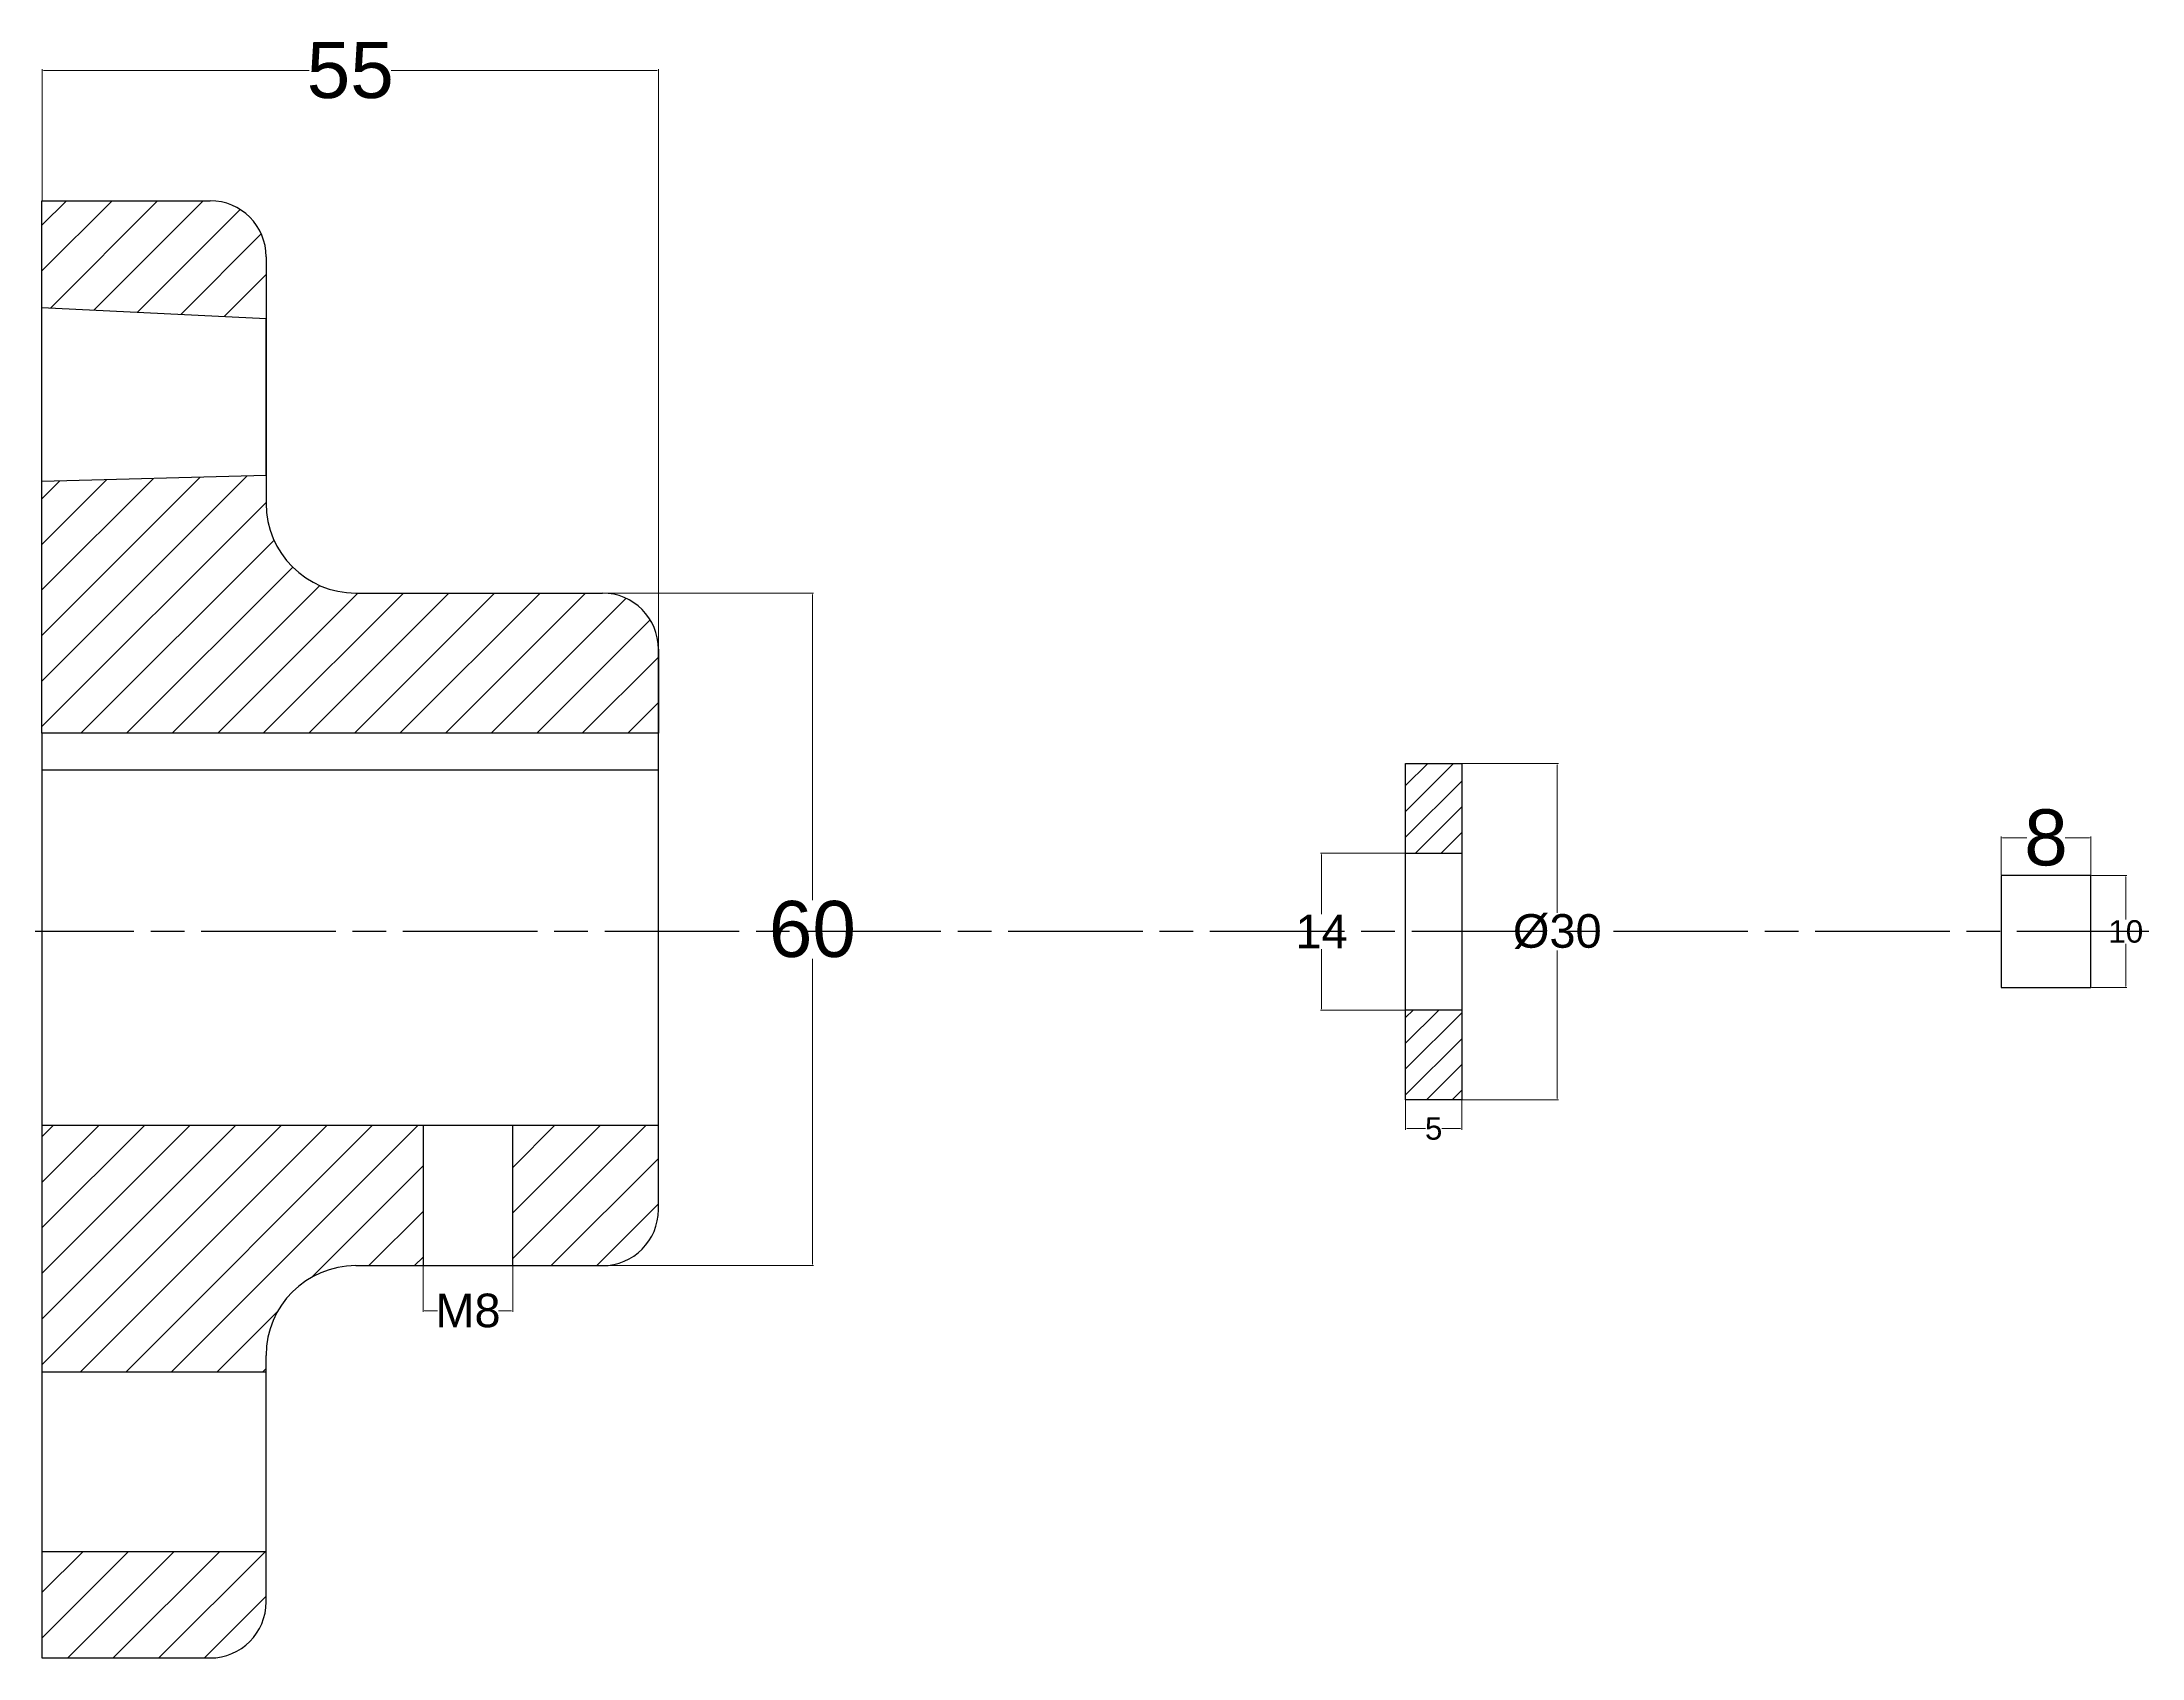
# Model space of a CAD drawing. Header units: inches. Extents: x -957 to 100, y -481 to 97.
# Drawn here: x -489 to -301.6, y -47.5 to 96.6 of the extents above; entities that cross this region are included whole.
import ezdxf

# ---------------------------------------------------------------- set-up
doc = ezdxf.new("R2010")
doc.units = ezdxf.units.IN
doc.header["$MEASUREMENT"] = 0
doc.linetypes.add('AM_ISO08W050', pattern=[18, 12, -1.5, 3, -1.5])
doc.layers.add('AM_5', color=3, linetype='Continuous', lineweight=15)
doc.styles.get("Standard").update_dxf_attribs({"font": 'arial.ttf'})
doc.dimstyles.new('AM_ANSI$0', dxfattribs={"dimtxt": 0.12, "dimasz": 0.12, "dimexe": 0.1, "dimexo": 0.05, "dimgap": 0.06, "dimtad": 0, "dimtih": 1, "dimtoh": 1, "dimdec": 4, "dimzin": 7, "dimdsep": 46, "dimtxsty": 'Standard', "dimcen": 0, "dimclrd": 256, "dimclre": 256, "dimclrt": 2, "dimadec": 0, "dimazin": 2, "dimtp": 0.1, "dimtm": 0.1, "dimtfac": 0.71, "dimtdec": 4, "dimtofl": 0, "dimtmove": 0, "dimatfit": 3, "dimfxl": 1, "dimtolj": 1, "dimtzin": 7, "dimlwd": -1, "dimlwe": -1, "dimarcsym": 1})

# ---------------------------------------------------------------- blocks, each defined once
blk = doc.blocks.new('*D29')
at = {"layer": 'AM_5', "linetype": 'ByBlock', "transparency": 16777216}
for p, q in [((-488.95, 82.51), (-488.95, 94.19)), ((-488.83, 94.09), (-465.11, 94.09)), ((-434.07, 94.09), (-457.79, 94.09)), ((-433.95, 42.51), (-433.95, 94.19))]:
    blk.add_line(p, q, dxfattribs=at)
at = {"layer": 'AM_5', "transparency": 16777216}
for points in [[(-488.83, 94.11), (-488.83, 94.07), (-488.95, 94.09)], [(-434.07, 94.11), (-434.07, 94.07), (-433.95, 94.09)]]:
    blk.add_solid(points, dxfattribs=at)
at = {"layer": 'Defpoints', "color": 0, "transparency": 16777216}
for p in [(-433.95, 94.09), (-488.95, 82.46), (-433.95, 42.46)]:
    blk.add_point(p, dxfattribs=at)
at = {"layer": 'AM_5', "color": 2, "transparency": 16777216, "insert": (-461.45, 94.09), "char_height": 0.12, "attachment_point": 5}
blk.add_mtext('\\A1;{\\H5;55}', dxfattribs=at)
blk = doc.blocks.new('*D30')
at = {"layer": 'AM_5', "linetype": 'ByBlock', "transparency": 16777216}
for p, q in [((-454.95, -12.59), (-454.95, -16.66)), ((-446.95, -12.59), (-446.95, -16.66)), ((-454.83, -16.56), (-453.68, -16.56)), ((-447.07, -16.56), (-448.23, -16.56))]:
    blk.add_line(p, q, dxfattribs=at)
at = {"layer": 'AM_5', "transparency": 16777216}
for points in [[(-454.83, -16.54), (-454.83, -16.58), (-454.95, -16.56)], [(-447.07, -16.54), (-447.07, -16.58), (-446.95, -16.56)]]:
    blk.add_solid(points, dxfattribs=at)
at = {"layer": 'Defpoints', "color": 0, "transparency": 16777216}
for p in [(-454.95, -12.54), (-446.95, -12.54), (-446.95, -16.56)]:
    blk.add_point(p, dxfattribs=at)
at = {"layer": 'AM_5', "color": 2, "transparency": 16777216, "insert": (-450.95, -16.56), "char_height": 0.12, "attachment_point": 5}
blk.add_mtext('\\A1;{\\H3;M8}', dxfattribs=at)
blk = doc.blocks.new('*D31')
at = {"layer": 'AM_5', "linetype": 'ByBlock', "transparency": 16777216}
for p, q in [((-438.9, 47.46), (-420.12, 47.46)), ((-420.22, 47.34), (-420.22, 20.07)), ((-420.22, -12.42), (-420.22, 14.84)), ((-438.9, -12.54), (-420.12, -12.54))]:
    blk.add_line(p, q, dxfattribs=at)
at = {"layer": 'AM_5', "transparency": 16777216}
for points in [[(-420.24, 47.34), (-420.2, 47.34), (-420.22, 47.46)], [(-420.24, -12.42), (-420.2, -12.42), (-420.22, -12.54)]]:
    blk.add_solid(points, dxfattribs=at)
at = {"layer": 'Defpoints', "color": 0, "transparency": 16777216}
for p in [(-438.95, 47.46), (-438.95, -12.54), (-420.22, -12.54)]:
    blk.add_point(p, dxfattribs=at)
at = {"layer": 'AM_5', "color": 2, "transparency": 16777216, "insert": (-420.22, 17.46), "char_height": 0.12, "attachment_point": 5}
blk.add_mtext('\\A1;{\\H5;60}', dxfattribs=at)
blk = doc.blocks.new('*D38')
at = {"layer": 'AM_5', "linetype": 'ByBlock', "transparency": 16777216}
for p, q in [((-362.24, 32.26), (-353.66, 32.26)), ((-353.76, 32.14), (-353.76, 18.93)), ((-353.76, 2.38), (-353.76, 15.58)), ((-362.24, 2.26), (-353.66, 2.26))]:
    blk.add_line(p, q, dxfattribs=at)
at = {"layer": 'AM_5', "transparency": 16777216}
for points in [[(-353.78, 32.14), (-353.74, 32.14), (-353.76, 32.26)], [(-353.78, 2.38), (-353.74, 2.38), (-353.76, 2.26)]]:
    blk.add_solid(points, dxfattribs=at)
at = {"layer": 'Defpoints', "color": 0, "transparency": 16777216}
for p in [(-362.29, 32.26), (-362.29, 2.26), (-353.76, 2.26)]:
    blk.add_point(p, dxfattribs=at)
at = {"layer": 'AM_5', "color": 2, "transparency": 16777216, "insert": (-353.76, 17.26), "char_height": 0.12, "attachment_point": 5}
blk.add_mtext('\\A1;{\\H3;%%C30}', dxfattribs=at)
blk = doc.blocks.new('*D39')
at = {"layer": 'AM_5', "linetype": 'ByBlock', "transparency": 16777216}
for p, q in [((-367.34, 24.26), (-374.9, 24.26)), ((-374.8, 24.14), (-374.8, 18.82)), ((-374.8, 10.38), (-374.8, 15.69)), ((-367.34, 10.26), (-374.9, 10.26))]:
    blk.add_line(p, q, dxfattribs=at)
at = {"layer": 'AM_5', "transparency": 16777216}
for points in [[(-374.82, 24.14), (-374.78, 24.14), (-374.8, 24.26)], [(-374.82, 10.38), (-374.78, 10.38), (-374.8, 10.26)]]:
    blk.add_solid(points, dxfattribs=at)
at = {"layer": 'Defpoints', "color": 0, "transparency": 16777216}
for p in [(-374.8, 24.26), (-367.29, 24.26), (-367.29, 10.26)]:
    blk.add_point(p, dxfattribs=at)
at = {"layer": 'AM_5', "color": 2, "transparency": 16777216, "insert": (-374.8, 17.26), "char_height": 0.12, "attachment_point": 5}
blk.add_mtext('\\A1;{\\H3;14}', dxfattribs=at)
blk = doc.blocks.new('*D40')
at = {"layer": 'AM_5', "linetype": 'ByBlock', "transparency": 16777216}
for p, q in [((-367.29, 2.21), (-367.29, -0.42)), ((-362.29, 2.21), (-362.29, -0.42)), ((-367.17, -0.32), (-365.51, -0.32)), ((-362.41, -0.32), (-364.07, -0.32))]:
    blk.add_line(p, q, dxfattribs=at)
at = {"layer": 'AM_5', "transparency": 16777216}
for points in [[(-367.17, -0.3), (-367.17, -0.34), (-367.29, -0.32)], [(-362.41, -0.3), (-362.41, -0.34), (-362.29, -0.32)]]:
    blk.add_solid(points, dxfattribs=at)
at = {"layer": 'Defpoints', "color": 0, "transparency": 16777216}
for p in [(-367.29, 2.26), (-362.29, 2.26), (-367.29, -0.32)]:
    blk.add_point(p, dxfattribs=at)
at = {"layer": 'AM_5', "color": 2, "transparency": 16777216, "insert": (-364.79, -0.32), "char_height": 0.12, "attachment_point": 5}
blk.add_mtext('\\A1;{\\H2;5}', dxfattribs=at)
blk = doc.blocks.new('*D41')
at = {"layer": 'AM_5', "linetype": 'ByBlock', "transparency": 16777216}
for p, q in [((-314.16, 22.31), (-314.16, 25.73)), ((-314.04, 25.63), (-311.87, 25.63)), ((-306.28, 25.63), (-308.46, 25.63)), ((-306.16, 22.31), (-306.16, 25.73))]:
    blk.add_line(p, q, dxfattribs=at)
at = {"layer": 'AM_5', "transparency": 16777216}
for points in [[(-314.04, 25.65), (-314.04, 25.61), (-314.16, 25.63)], [(-306.28, 25.65), (-306.28, 25.61), (-306.16, 25.63)]]:
    blk.add_solid(points, dxfattribs=at)
at = {"layer": 'Defpoints', "color": 0, "transparency": 16777216}
for p in [(-314.16, 25.63), (-314.16, 22.26), (-306.16, 22.26)]:
    blk.add_point(p, dxfattribs=at)
at = {"layer": 'AM_5', "color": 2, "transparency": 16777216, "insert": (-310.16, 25.63), "char_height": 0.12, "attachment_point": 5}
blk.add_mtext('\\A1;{\\H5;8}', dxfattribs=at)
blk = doc.blocks.new('*D42')
at = {"layer": 'AM_5', "linetype": 'ByBlock', "transparency": 16777216}
for p, q in [((-306.11, 22.26), (-302.94, 22.26)), ((-303.04, 22.14), (-303.04, 18.34)), ((-303.04, 12.38), (-303.04, 16.18)), ((-306.11, 12.26), (-302.94, 12.26))]:
    blk.add_line(p, q, dxfattribs=at)
at = {"layer": 'AM_5', "transparency": 16777216}
for points in [[(-303.06, 22.14), (-303.02, 22.14), (-303.04, 22.26)], [(-303.06, 12.38), (-303.02, 12.38), (-303.04, 12.26)]]:
    blk.add_solid(points, dxfattribs=at)
at = {"layer": 'Defpoints', "color": 0, "transparency": 16777216}
for p in [(-306.16, 22.26), (-306.16, 12.26), (-303.04, 12.26)]:
    blk.add_point(p, dxfattribs=at)
at = {"layer": 'AM_5', "color": 2, "transparency": 16777216, "insert": (-303.04, 17.26), "char_height": 0.12, "attachment_point": 5}
blk.add_mtext('\\A1;{\\H2;10}', dxfattribs=at)

msp = doc.modelspace()

# ---------------------------------------------------------------- hatches: boundary and pattern name
h = msp.add_hatch()
h.set_pattern_fill('ANSI31', color=256, scale=23)
h.paths.add_polyline_path([(-473.95314, 82.45567), (-488.95314, 82.45567), (-488.95314, 72.92498), (-468.95314, 71.95567), (-468.95314, 77.45567, 0.414213562)])
h.paths.add_polyline_path([(-468.95314, 55.45567), (-468.95314, 57.95567), (-488.95314, 57.39998), (-488.95314, 34.95567), (-433.95314, 34.95567), (-433.95314, 42.45567, 0.414213562), (-438.95314, 47.45567), (-460.95314, 47.45567, -0.414213562)])
h.paths.add_polyline_path([(-460.95314, -12.54433), (-454.95314, -12.54433), (-454.95314, -0.04433), (-488.95314, -0.04433), (-488.95314, -22.04433), (-468.95314, -22.04433), (-468.95314, -20.54433, -0.414213562)])
h.paths.add_polyline_path([(-433.95314, -7.54433), (-433.95314, -0.04433), (-446.95314, -0.04433), (-446.95314, -12.54433), (-438.95314, -12.54433, 0.414213562)])
edge = h.paths.add_edge_path()
edge.add_arc((-473.95314, -42.54433), 5, 270, 360)
edge.add_line((-468.95314, -42.54433), (-468.95314, -38.04433))
edge.add_line((-468.95314, -38.04433), (-488.95314, -38.04433))
edge.add_line((-488.95314, -38.04433), (-488.95314, -47.54433))
edge.add_line((-488.95314, -47.54433), (-473.95314, -47.54433))
h = msp.add_hatch()
h.set_pattern_fill('ANSI31', color=256, scale=13)
h.paths.add_polyline_path([(-362.2896, 10.25873), (-367.2896, 10.25873), (-367.2896, 2.25873), (-362.2896, 2.25873)])
h.paths.add_polyline_path([(-362.2896, 32.25873), (-367.2896, 32.25873), (-367.2896, 24.25873), (-362.2896, 24.25873)])

# ---------------------------------------------------------------- linework, layer by layer
for p, q in [((-488.95314, 82.45567), (-473.95314, 82.45567)), ((-488.95314, 34.95567), (-488.95314, 82.45567)), ((-468.95314, 77.45567), (-468.95314, 55.45567)), ((-488.95314, 72.92498), (-468.95314, 71.95567)), ((-468.95314, 57.95567), (-468.95314, 71.95567)), ((-468.95314, 57.95567), (-488.95314, 57.39998)), ((-460.95314, 47.45567), (-438.95314, 47.45567)), ((-433.95314, -7.54433), (-433.95314, 42.45567)), ((-433.95314, 42.45567), (-433.95314, 34.95567)), ((-433.95314, 34.95567), (-488.95314, 34.95567)), ((-488.95314, 34.95567), (-488.95314, -0.04433)), ((-433.95314, 31.65567), (-488.95314, 31.65567)), ((-433.95314, -0.04433), (-488.95314, -0.04433)), ((-488.95314, -0.04433), (-488.95314, -47.54433)), ((-433.95314, -7.54433), (-433.95314, -0.04433)), ((-460.95314, -12.54433), (-438.95314, -12.54433)), ((-468.95314, -42.54433), (-468.95314, -20.54433)), ((-468.95314, -22.04433), (-488.95314, -22.04433)), ((-488.95314, -22.04433), (-488.95314, -38.04433)), ((-468.95314, -38.04433), (-468.95314, -22.04433)), ((-488.95314, -38.04433), (-468.95314, -38.04433)), ((-488.95314, -47.54433), (-473.95314, -47.54433))]:
    msp.add_line(p, q)
at = {"linetype": 'AM_ISO08W050'}
msp.add_xline((-632.25216, 17.25873), (-1, 0), dxfattribs=at)
for points in [[(-367.2896, 32.25873), (-362.2896, 32.25873), (-362.2896, 2.25873), (-367.2896, 2.25873)], [(-367.2896, 24.25873), (-362.2896, 24.25873), (-362.2896, 10.25873), (-367.2896, 10.25873)], [(-306.16274, 22.25873), (-314.16274, 22.25873), (-314.16274, 12.25873), (-306.16274, 12.25873)], [(-454.95314, -12.54433), (-446.95314, -12.54433), (-446.95314, -0.04433), (-454.95314, -0.04433)]]:
    msp.add_lwpolyline(points, close=True)
for centre, radius, start, end in [((-473.95314, 77.45567), 5, 0, 90), ((-460.95314, 55.45567), 8, 180, 270), ((-438.95314, 42.45567), 5, 0, 90), ((-438.95314, -7.54433), 5, 270, 0), ((-460.95314, -20.54433), 8, 90, 180), ((-473.95314, -42.54433), 5, 270, 0)]:
    msp.add_arc(centre, radius, start, end)

# ---------------------------------------------------------------- dimensions: what is measured, and where the dimension line sits
at = {"layer": 'AM_5'}
dim = msp.add_linear_dim(base=(-433.95314, 94.08679), p1=(-488.95314, 82.45567), p2=(-433.95314, 42.45567), text='{\\H5;55}', dimstyle='AM_ANSI$0', override={"dimpost": ''}, dxfattribs=at)
dim.commit()
dim.dimension.update_dxf_attribs({"geometry": '*D29', "text_midpoint": (-461.45314, 94.08679)})
for base, p1, p2, angle, text, picture, middle in [((-420.21885, -12.54433), (-438.95314, 47.45567), (-438.95314, -12.54433), 90, '{\\H5;60}', '*D31', (-420.21885, 17.45567)), ((-353.76295, 2.25873), (-362.2896, 32.25873), (-362.2896, 2.25873), 90, '{\\H3;%%C30}', '*D38', (-353.76295, 17.25873)), ((-314.16274, 25.63033), (-306.16274, 22.25873), (-314.16274, 22.25873), 0, '{\\H5;8}', '*D41', (-310.16274, 25.63033)), ((-374.80394, 24.25873), (-367.2896, 10.25873), (-367.2896, 24.25873), 90, '{\\H3;14}', '*D39', (-374.80394, 17.25873)), ((-303.03746, 12.25873), (-306.16274, 22.25873), (-306.16274, 12.25873), 90, '{\\H2;10}', '*D42', (-303.03746, 17.25873)), ((-367.2896, -0.3202), (-362.2896, 2.25873), (-367.2896, 2.25873), 0, '{\\H2;5}', '*D40', (-364.7896, -0.3202)), ((-446.95314, -16.56449), (-454.95314, -12.54433), (-446.95314, -12.54433), 0, '{\\H3;M8}', '*D30', (-450.95314, -16.56449))]:
    dim = msp.add_linear_dim(base=base, p1=p1, p2=p2, angle=angle, text=text, dimstyle='AM_ANSI$0', override={"dimpost": ''}, dxfattribs=at)
    dim.commit()
    dim.dimension.update_dxf_attribs({"geometry": picture, "text_midpoint": middle})

doc.saveas('drawing.dxf')
